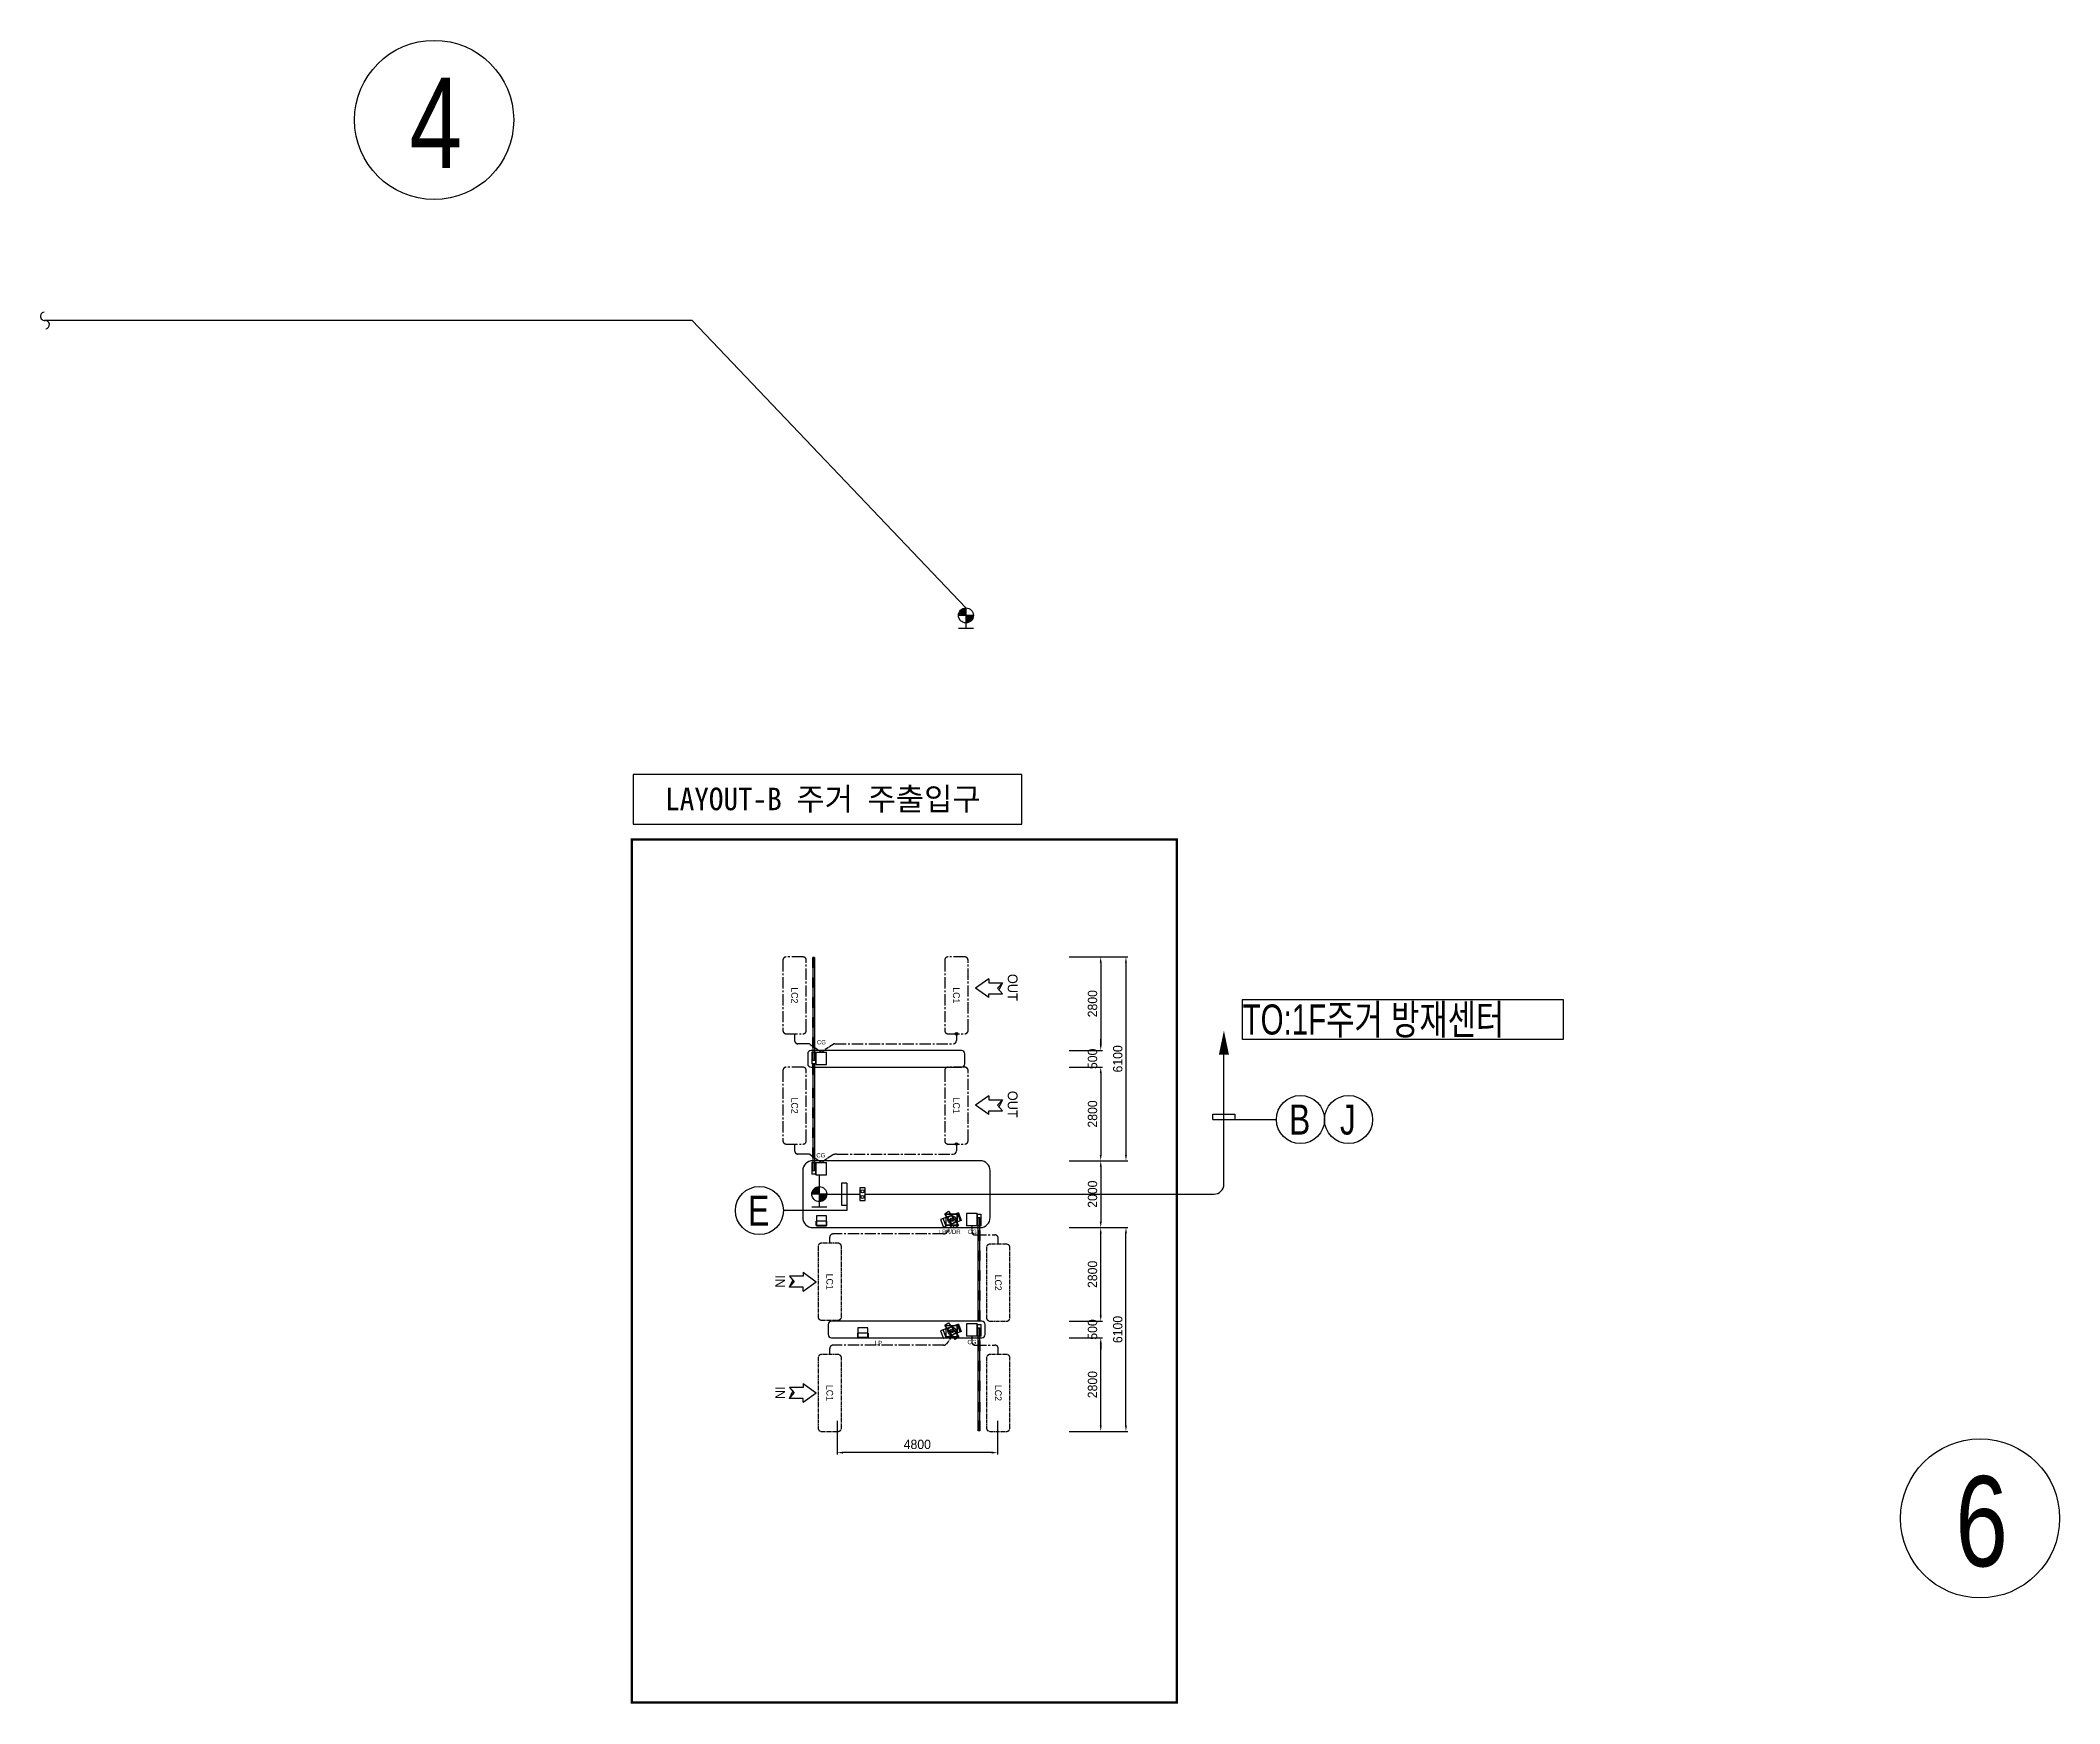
# Model space of a CAD drawing. Header units: millimetres. Extents: x 124153 to 415384, y 94157 to 223285.
# Drawn here: x 301274 to 361702, y 116320 to 166101 of the extents above; entities that cross this region are included whole.
import ezdxf
from ezdxf.enums import TextEntityAlignment as Align

# ---------------------------------------------------------------- set-up
doc = ezdxf.new("R2010")
doc.units = ezdxf.units.MM
doc.header["$LTSCALE"] = 150
doc.linetypes.add('CEN-1', pattern=[24, 20, -2, 0, -2])
doc.linetypes.add('CENTER2', pattern=[1.125, 0.75, -0.125, 0.125, -0.125])
for name, color, linetype in [('4', 4, 'Continuous'), ('e-text', 6, 'Continuous'), ('e-text-box', 7, 'Continuous'), ('e-wire', 4, 'Continuous'), ('e-wire1s', 4, 'CEN-1'), ('Parking-D', 1, 'Continuous'), ('Parking-L', 4, 'Continuous'), ('Parking-S', 3, 'Continuous'), ('Parking-T', 7, 'Continuous')]:
    doc.layers.add(name, color=color, linetype=linetype)
doc.styles.add('돋움', font='Dotum.TTF')
doc.styles.add('실명', font='', dxfattribs={"width": 0.8})
doc.styles.add('아마노', font='Dotum.TTF')
doc.styles.get('실명').set_extended_font_data('GulimChe')
doc.dimstyles.new('PARKING', dxfattribs={"dimscale": 1.5, "dimtxt": 80, "dimasz": 50, "dimexe": 15, "dimexo": 10, "dimgap": 30, "dimtad": 1, "dimdec": 0, "dimzin": 0, "dimdsep": 46, "dimtxsty": '돋움', "dimcen": 0.09, "dimclrd": 1, "dimclre": 1, "dimclrt": 3, "dimadec": 0, "dimazin": 0, "dimtfac": 1, "dimtdec": 0, "dimtix": 1, "dimtofl": 0, "dimtmove": 0, "dimatfit": 3, "dimfxl": 1, "dimtolj": 1, "dimtzin": 0, "dimarcsym": 0})

msp = doc.modelspace()

# ---------------------------------------------------------------- texts
at = {"layer": 'e-text', "color": 1, "style": '돋움', "width": 0.8}
for s, p in [('4', (313105, 163633.9, 4600.5)), ('6', (359367.8, 121780.3, 4600.5))]:
    msp.add_text(s, height=2700, dxfattribs=at).set_placement(p, align=Align.MIDDLE_CENTER)
at = {"layer": 'e-text', "style": '돋움'}
for s, width, p in [('TO:1F주거 방재센터', 0.75, (341166.2, 136796.4)), ('B', 0.8, (338960.7, 133801.3)), ('J', 0.8, (340400.2, 133801.3)), ('E', 0.8, (322770, 131077.9))]:
    msp.add_text(s, height=900, dxfattribs=dict(at, width=width)).set_placement(p, align=Align.MIDDLE_CENTER)
at = {"layer": 'Parking-S', "color": 0, "style": '실명'}
msp.add_text('LAYOUT-B 주거 주출입구 ', height=675, dxfattribs=at).set_placement((324910.6, 143397.2, 1533.5), align=Align.MIDDLE_CENTER)
at = {"layer": 'Parking-S', "color": 7, "style": '아마노'}
for s, p in [('LC2', (323844.9, 137518.2)), ('LC1', (328686.9, 137518.2)), ('LC2', (323844.9, 134218.2)), ('LC1', (328686.9, 134218.2)), ('LC1', (324896.3, 128948.5)), ('LC2', (329938.9, 128918.2)), ('LC1', (324896.9, 125618.2)), ('LC2', (329938.9, 125618.2))]:
    msp.add_text(s, height=200, rotation=270, dxfattribs=at).set_placement(p, align=Align.MIDDLE)
at = {"layer": 'Parking-T', "linetype": 'Continuous', "style": '아마노'}
for s, p in [('OUT', (330224.8, 138160.3, 7478.2)), ('OUT', (330224.8, 134660.3, 7478.2)), ('IN', (323264.9, 129148.2, 4985.5)), ('IN', (323264.6, 125814.3, 4985.5))]:
    msp.add_text(s, height=291.72, rotation=270, dxfattribs=at).set_placement(p)
for s, p in [('CG', (324512.7, 136050.7)), ('CG', (324494.6, 132666.9)), ('LPR/DR', (328156.4, 130378.3)), ('CG', (329030.5, 130376.7)), ('LP', (326245.4, 127048.7)), ('CG', (329018.2, 127075.7))]:
    msp.add_text(s, height=129.65, dxfattribs=at).set_placement(p)

# ---------------------------------------------------------------- blocks, each defined once
blk = doc.blocks.new('ar')
at = {"layer": '4', "color": 4}
blk.add_lwpolyline([(0, 0, 150, 0, 0), (360, 0, 0, 0, 0)], format="xyseb", dxfattribs=at)
blk = doc.blocks.new('*D14')
at = {"layer": 'DEFPOINTS', "color": 0, "transparency": 16777216}
for p in [(332025, 130568), (333006, 130568), (332025, 127768)]:
    blk.add_point(p, dxfattribs=at)
at = {"layer": 'Parking-D', "color": 1, "lineweight": -2, "transparency": 16777216}
for p, q in [((332060, 130568), (333059, 130568)), ((333006, 127943), (333006, 130393)), ((332060, 127768), (333059, 127768))]:
    blk.add_line(p, q, dxfattribs=at)
at = {"layer": 'Parking-D', "color": 1, "transparency": 16777216}
for points in [[(332977, 130393), (333035, 130393), (333006, 130568)], [(332977, 127943), (333035, 127943), (333006, 127768)]]:
    blk.add_solid(points, dxfattribs=at)
at = {"layer": 'Parking-D', "color": 3, "transparency": 16777216, "insert": (332761, 129168), "char_height": 280, "attachment_point": 5, "rotation": 90, "style": '돋움'}
blk.add_mtext('\\A1;2800', dxfattribs=at)
blk = doc.blocks.new('*D15')
at = {"layer": 'DEFPOINTS', "color": 0, "transparency": 16777216}
for p in [(332025, 130568), (333761, 130568), (332025, 124468)]:
    blk.add_point(p, dxfattribs=at)
at = {"layer": 'Parking-D', "color": 1, "lineweight": -2, "transparency": 16777216}
for p, q in [((332060, 130568), (333813, 130568)), ((333761, 124643), (333761, 130393)), ((332060, 124468), (333813, 124468))]:
    blk.add_line(p, q, dxfattribs=at)
at = {"layer": 'Parking-D', "color": 1, "transparency": 16777216}
for points in [[(333732, 130393), (333790, 130393), (333761, 130568)], [(333732, 124643), (333790, 124643), (333761, 124468)]]:
    blk.add_solid(points, dxfattribs=at)
at = {"layer": 'Parking-D', "color": 3, "transparency": 16777216, "insert": (333516, 127518), "char_height": 280, "attachment_point": 5, "rotation": 90, "style": '돋움'}
blk.add_mtext('\\A1;6100', dxfattribs=at)
blk = doc.blocks.new('*D16')
at = {"layer": 'DEFPOINTS', "color": 0, "transparency": 16777216}
for p in [(332025, 127268), (333006, 127268), (332025, 124468)]:
    blk.add_point(p, dxfattribs=at)
at = {"layer": 'Parking-D', "color": 1, "lineweight": -2, "transparency": 16777216}
for p, q in [((332060, 127268), (333059, 127268)), ((333006, 124643), (333006, 127093)), ((332060, 124468), (333059, 124468))]:
    blk.add_line(p, q, dxfattribs=at)
at = {"layer": 'Parking-D', "color": 1, "transparency": 16777216}
for points in [[(332977, 127093), (333035, 127093), (333006, 127268)], [(332977, 124643), (333035, 124643), (333006, 124468)]]:
    blk.add_solid(points, dxfattribs=at)
at = {"layer": 'Parking-D', "color": 3, "transparency": 16777216, "insert": (332761, 125868), "char_height": 280, "attachment_point": 5, "rotation": 90, "style": '돋움'}
blk.add_mtext('\\A1;2800', dxfattribs=at)
blk = doc.blocks.new('*D17')
at = {"layer": 'DEFPOINTS', "color": 0, "transparency": 16777216}
for p in [(332025, 127768), (333006, 127768), (332025, 127268)]:
    blk.add_point(p, dxfattribs=at)
at = {"layer": 'Parking-D', "color": 1, "lineweight": -2, "transparency": 16777216}
for p, q in [((333006, 127943), (333006, 128118)), ((332060, 127768), (333059, 127768)), ((332060, 127268), (333059, 127268)), ((333006, 127093), (333006, 126918))]:
    blk.add_line(p, q, dxfattribs=at)
at = {"layer": 'Parking-D', "color": 1, "transparency": 16777216}
for points in [[(332977, 127943), (333035, 127943), (333006, 127768)], [(332977, 127093), (333035, 127093), (333006, 127268)]]:
    blk.add_solid(points, dxfattribs=at)
at = {"layer": 'Parking-D', "color": 3, "transparency": 16777216, "insert": (332761, 127518), "char_height": 280, "attachment_point": 5, "rotation": 90, "style": '돋움'}
blk.add_mtext('\\A1;500', dxfattribs=at)
blk = doc.blocks.new('*D18')
at = {"layer": 'DEFPOINTS', "color": 0, "transparency": 16777216}
for p in [(332025, 135368), (332025, 132568), (333006, 132568)]:
    blk.add_point(p, dxfattribs=at)
at = {"layer": 'Parking-D', "color": 1, "lineweight": -2, "transparency": 16777216}
for p, q in [((332060, 135368), (333059, 135368)), ((333006, 135193), (333006, 132743)), ((332060, 132568), (333059, 132568))]:
    blk.add_line(p, q, dxfattribs=at)
at = {"layer": 'Parking-D', "color": 1, "transparency": 16777216}
for points in [[(332977, 135193), (333035, 135193), (333006, 135368)], [(332977, 132743), (333035, 132743), (333006, 132568)]]:
    blk.add_solid(points, dxfattribs=at)
at = {"layer": 'Parking-D', "color": 3, "transparency": 16777216, "insert": (332761, 133968), "char_height": 280, "attachment_point": 5, "rotation": 90, "style": '돋움'}
blk.add_mtext('\\A1;2800', dxfattribs=at)
blk = doc.blocks.new('*D19')
at = {"layer": 'DEFPOINTS', "color": 0, "transparency": 16777216}
for p in [(332025, 138668), (332025, 132568), (333761, 132568)]:
    blk.add_point(p, dxfattribs=at)
at = {"layer": 'Parking-D', "color": 1, "lineweight": -2, "transparency": 16777216}
for p, q in [((332060, 138668), (333813, 138668)), ((333761, 138493), (333761, 132743)), ((332060, 132568), (333813, 132568))]:
    blk.add_line(p, q, dxfattribs=at)
at = {"layer": 'Parking-D', "color": 1, "transparency": 16777216}
for points in [[(333732, 138493), (333790, 138493), (333761, 138668)], [(333732, 132743), (333790, 132743), (333761, 132568)]]:
    blk.add_solid(points, dxfattribs=at)
at = {"layer": 'Parking-D', "color": 3, "transparency": 16777216, "insert": (333516, 135618), "char_height": 280, "attachment_point": 5, "rotation": 90, "style": '돋움'}
blk.add_mtext('\\A1;6100', dxfattribs=at)
blk = doc.blocks.new('*D20')
at = {"layer": 'DEFPOINTS', "color": 0, "transparency": 16777216}
for p in [(332025, 138668), (332025, 135868), (333006, 135868)]:
    blk.add_point(p, dxfattribs=at)
at = {"layer": 'Parking-D', "color": 1, "lineweight": -2, "transparency": 16777216}
for p, q in [((332060, 138668), (333059, 138668)), ((333006, 138493), (333006, 136043)), ((332060, 135868), (333059, 135868))]:
    blk.add_line(p, q, dxfattribs=at)
at = {"layer": 'Parking-D', "color": 1, "transparency": 16777216}
for points in [[(332977, 138493), (333035, 138493), (333006, 138668)], [(332977, 136043), (333035, 136043), (333006, 135868)]]:
    blk.add_solid(points, dxfattribs=at)
at = {"layer": 'Parking-D', "color": 3, "transparency": 16777216, "insert": (332761, 137268), "char_height": 280, "attachment_point": 5, "rotation": 90, "style": '돋움'}
blk.add_mtext('\\A1;2800', dxfattribs=at)
blk = doc.blocks.new('*D21')
at = {"layer": 'DEFPOINTS', "color": 0, "transparency": 16777216}
for p in [(332025, 135868), (332025, 135368), (333006, 135368)]:
    blk.add_point(p, dxfattribs=at)
at = {"layer": 'Parking-D', "color": 1, "lineweight": -2, "transparency": 16777216}
for p, q in [((333006, 136043), (333006, 136218)), ((332060, 135868), (333059, 135868)), ((332060, 135368), (333059, 135368)), ((333006, 135193), (333006, 135018))]:
    blk.add_line(p, q, dxfattribs=at)
at = {"layer": 'Parking-D', "color": 1, "transparency": 16777216}
for points in [[(332977, 136043), (333035, 136043), (333006, 135868)], [(332977, 135193), (333035, 135193), (333006, 135368)]]:
    blk.add_solid(points, dxfattribs=at)
at = {"layer": 'Parking-D', "color": 3, "transparency": 16777216, "insert": (332761, 135618), "char_height": 280, "attachment_point": 5, "rotation": 90, "style": '돋움'}
blk.add_mtext('\\A1;500', dxfattribs=at)
blk = doc.blocks.new('*D22')
at = {"layer": 'DEFPOINTS', "color": 0, "transparency": 16777216}
for p in [(332025, 132568), (332025, 130568), (333006, 130568)]:
    blk.add_point(p, dxfattribs=at)
at = {"layer": 'Parking-D', "color": 1, "lineweight": -2, "transparency": 16777216}
for p, q in [((332060, 132568), (333059, 132568)), ((333006, 132393), (333006, 130743)), ((332060, 130568), (333059, 130568))]:
    blk.add_line(p, q, dxfattribs=at)
at = {"layer": 'Parking-D', "color": 1, "transparency": 16777216}
for points in [[(332977, 132393), (333035, 132393), (333006, 132568)], [(332977, 130743), (333035, 130743), (333006, 130568)]]:
    blk.add_solid(points, dxfattribs=at)
at = {"layer": 'Parking-D', "color": 3, "transparency": 16777216, "insert": (332761, 131568), "char_height": 280, "attachment_point": 5, "rotation": 90, "style": '돋움'}
blk.add_mtext('\\A1;2000', dxfattribs=at)
blk = doc.blocks.new('*D23')
at = {"layer": 'DEFPOINTS', "color": 0, "transparency": 16777216}
for p in [(325117, 124814), (329917, 124814), (325117, 123832)]:
    blk.add_point(p, dxfattribs=at)
at = {"layer": 'Parking-D', "color": 1, "lineweight": -2, "transparency": 16777216}
for p, q in [((325117, 124779), (325117, 123780)), ((329917, 124779), (329917, 123780)), ((329742, 123832), (325292, 123832))]:
    blk.add_line(p, q, dxfattribs=at)
at = {"layer": 'Parking-D', "color": 1, "transparency": 16777216}
for points in [[(325292, 123862), (325292, 123803), (325117, 123832)], [(329742, 123862), (329742, 123803), (329917, 123832)]]:
    blk.add_solid(points, dxfattribs=at)
at = {"layer": 'Parking-D', "color": 3, "transparency": 16777216, "insert": (327517, 124078), "char_height": 280, "attachment_point": 5, "style": '돋움'}
blk.add_mtext('\\A1;4800', dxfattribs=at)

# ---------------------------------------------------------------- dimensions: what is measured, and where the dimension line sits
at = {"layer": 'Parking-D'}
for base, p1, p2, angle, picture, middle in [((333760.7, 132568.2), (332024.7, 138668.2), (332024.7, 132568.2), 90, '*D19', (333515.5, 135618.2)), ((333006.1, 135868.2), (332024.7, 138668.2), (332024.7, 135868.2), 90, '*D20', (332760.9, 137268.2)), ((333006.1, 135368.2), (332024.7, 135868.2), (332024.7, 135368.2), 90, '*D21', (332760.9, 135618.2)), ((333006.1, 132568.2), (332024.7, 135368.2), (332024.7, 132568.2), 90, '*D18', (332760.9, 133968.2)), ((333006.1, 130568.2), (332024.7, 132568.2), (332024.7, 130568.2), 90, '*D22', (332760.9, 131568.2)), ((333006.1, 130568.2), (332024.7, 127768.2), (332024.7, 130568.2), 270, '*D14', (332760.9, 129168.2)), ((333760.7, 130568.2), (332024.7, 124468.2), (332024.7, 130568.2), 270, '*D15', (333515.5, 127518.2)), ((333006.1, 127768.2), (332024.7, 127268.2), (332024.7, 127768.2), 270, '*D17', (332760.9, 127518.2)), ((333006.1, 127268.2), (332024.7, 124468.2), (332024.7, 127268.2), 270, '*D16', (332760.9, 125868.2))]:
    dim = msp.add_linear_dim(base=base, p1=p1, p2=p2, angle=angle, dimstyle='PARKING', override={"dimscale": 3.5, "dimtmove": 1}, dxfattribs=at)
    dim.commit()
    dim.dimension.update_dxf_attribs({"geometry": picture, "text_midpoint": middle})
dim = msp.add_linear_dim(base=(325116.9, 123832.5), p1=(329916.9, 124813.9), p2=(325116.9, 124813.9), dimstyle='PARKING', override={"dimscale": 3.5, "dimtmove": 1}, dxfattribs=at)
dim.commit()
dim.dimension.update_dxf_attribs({"geometry": '*D23', "text_midpoint": (327516.9, 124077.7)})

# ---------------------------------------------------------------- hatches: boundary and pattern name
at = {"layer": 'Parking-S'}
h = msp.add_hatch(color=3, dxfattribs=at)
h.paths.add_polyline_path([(329194.9, 148889.7), (328970.9, 148889.7), (328970.9, 148665.7, 0.4142136)])
h.paths.add_polyline_path([(328970.9, 149113.6, 0.4142136), (328747, 148889.7), (328970.9, 148889.7)])
h = msp.add_hatch(color=3, dxfattribs=at)
h.paths.add_polyline_path([(324807.4, 131569), (324583.5, 131569), (324583.5, 131345.1, 0.4142136)])
h.paths.add_polyline_path([(324583.5, 131792.9, 0.4142136), (324359.5, 131569), (324583.5, 131569)])

# ---------------------------------------------------------------- linework, layer by layer
for p, q in [((328686.9, 136368.2), (328686.9, 136168.2)), ((328686.9, 133068.2), (328686.9, 132868.2))]:
    msp.add_line(p, q)
at = {"color": 1}
for centre in [(313056.9, 163718.8), (359319.7, 121865.2)]:
    msp.add_circle(centre, 2382, dxfattribs=at)
for centre in [(328686.9, 136368.2), (328686.9, 133068.2)]:
    msp.add_circle(centre, 38.2)
for centre in [(328586.9, 136168.2), (328586.9, 132868.2)]:
    msp.add_arc(centre, 100, 270, 0)
at = {"layer": 'e-text-box'}
for p, q in [((336363, 133801.3), (336363, 133967.2)), ((336363, 133967.2), (337021.4, 133967.2)), ((336363, 133801.3), (338263, 133801.3)), ((337021.4, 133967.2), (337021.4, 133801.3)), ((325411.8, 131898.2), (325245.8, 131898.2)), ((325245.8, 131898.2), (325245.8, 131239.8)), ((325411.8, 131898.2), (325411.8, 131077.9)), ((325245.8, 131239.8), (325411.8, 131239.8)), ((325411.8, 131077.9), (323511.8, 131077.9))]:
    msp.add_line(p, q, dxfattribs=at)
msp.add_lwpolyline([(337245.9, 137397.9), (346840.9, 137397.9), (346840.9, 136194.9), (337245.9, 136194.9)], close=True, dxfattribs=at)
for centre in [(338982.8, 133801.3), (340422.2, 133801.3), (322792.1, 131077.9)]:
    msp.add_circle(centre, 719.7, dxfattribs=at)
at = {"layer": 'e-wire'}
for p, q in [((320776.5, 157716.5), (301400, 157716.8)), ((336692.2, 131869), (336692.2, 135745.7)), ((324807.4, 131569), (325796.4, 131569))]:
    msp.add_line(p, q, dxfattribs=at)
at = {"layer": 'e-wire', "ltscale": 0.5}
msp.add_line((325955.8, 131569), (336392.2, 131569), dxfattribs=at)
at = {"layer": 'e-wire'}
msp.add_lwpolyline([(324583.5, 132148.2), (324583.5, 131792.9)], dxfattribs=at)
for centre, start, end in [((301400, 157843.2), 97.336179, 277.336179), ((301416.1, 157591.5), 277.336179, 97.336179)]:
    msp.add_arc(centre, 126.4, start, end, dxfattribs=at)
at = {"layer": 'e-wire', "ltscale": 0.5}
msp.add_arc((336392.2, 131869), 300, 270, 0, dxfattribs=at)
at = {"layer": 'Parking-L', "color": 6, "elevation": 1533.5}
msp.add_lwpolyline([(319009.6, 142644.9), (330646, 142644.9), (330646, 144129.6), (319009.6, 144129.6)], close=True, dxfattribs=at)
at = {"layer": 'Parking-L', "color": 6, "const_width": 70.3}
msp.add_lwpolyline([(335281.3, 142185.3), (335281.3, 116355.2), (318972.2, 116355.2), (318972.2, 142185.3)], close=True, dxfattribs=at)
at = {"layer": 'Parking-S', "color": 4}
msp.add_line((320776.5, 157716.5), (328970.9, 149113.6), dxfattribs=at)
at = {"layer": 'Parking-S', "color": 3}
for p, q in [((329194.9, 148889.7), (328747, 148889.7)), ((328970.9, 149113.6), (328970.9, 148498.5)), ((329194.9, 148498.5), (328747, 148498.5)), ((324583.5, 131792.9), (324583.5, 131177.8)), ((324807.4, 131569), (324359.5, 131569)), ((324807.4, 131177.8), (324359.5, 131177.8))]:
    msp.add_line(p, q, dxfattribs=at)
at = {"layer": 'Parking-S', "color": 1, "linetype": 'Continuous'}
for p, q in [((324394.9, 138348.6), (324394.9, 138647.5)), ((324444.7, 138647.5), (324444.7, 138348.6)), ((324444.7, 138348.6), (324394.9, 138348.6)), ((324394.9, 137750.9), (324394.9, 138049.7)), ((324444.7, 138049.7), (324444.7, 137750.9)), ((324394.9, 137153.1), (324394.9, 137452)), ((324394.9, 137452), (324444.7, 137452)), ((324444.7, 137452), (324444.7, 137153.1)), ((324444.7, 137153.1), (324394.9, 137153.1)), ((324394.9, 136555.4), (324394.9, 136854.3)), ((324394.9, 136854.3), (324444.7, 136854.3)), ((324444.7, 136854.3), (324444.7, 136555.4)), ((324394.9, 136256.5), (324444.7, 136256.5)), ((324394.9, 135957.6), (324394.9, 136256.5)), ((324444.7, 136256.5), (324444.7, 135957.6)), ((324444.7, 135957.6), (324394.9, 135957.6)), ((324394.9, 135148.6), (324394.9, 135447.5)), ((324444.7, 135447.5), (324444.7, 135148.6)), ((324444.7, 135148.6), (324394.9, 135148.6)), ((324394.9, 134450.9), (324394.9, 134749.7)), ((324394.9, 134152), (324444.7, 134152)), ((324394.9, 133853.1), (324394.9, 134152)), ((324444.7, 134749.7), (324444.7, 134450.9)), ((324444.7, 134152), (324444.7, 133853.1)), ((324444.7, 133853.1), (324394.9, 133853.1)), ((324394.9, 133554.3), (324444.7, 133554.3)), ((324394.9, 133255.4), (324394.9, 133554.3)), ((324444.7, 133554.3), (324444.7, 133255.4)), ((324394.9, 132657.6), (324394.9, 132956.5)), ((324394.9, 132956.5), (324444.7, 132956.5)), ((324444.7, 132956.5), (324444.7, 132657.6)), ((324444.7, 132657.6), (324394.9, 132657.6)), ((329339.1, 130478.7), (329388.9, 130478.7)), ((329339.1, 130179.8), (329339.1, 130478.7)), ((329388.9, 130179.8), (329339.1, 130179.8)), ((329388.9, 130478.7), (329388.9, 130179.8)), ((329339.1, 129582.1), (329339.1, 129880.9)), ((329388.9, 129582.1), (329339.1, 129582.1)), ((329388.9, 129880.9), (329388.9, 129582.1)), ((329339.1, 128984.3), (329339.1, 129283.2)), ((329339.1, 129283.2), (329388.9, 129283.2)), ((329388.9, 128984.3), (329339.1, 128984.3)), ((329388.9, 129283.2), (329388.9, 128984.3)), ((329339.1, 128386.6), (329339.1, 128685.5)), ((329388.9, 128685.5), (329388.9, 128386.6)), ((329339.1, 127788.8), (329339.1, 128087.7)), ((329339.1, 128087.7), (329388.9, 128087.7)), ((329388.9, 128087.7), (329388.9, 127788.8)), ((329339.1, 127178.7), (329388.9, 127178.7)), ((329339.1, 126879.8), (329339.1, 127178.7)), ((329388.9, 127178.7), (329388.9, 126879.8)), ((329388.9, 126879.8), (329339.1, 126879.8)), ((329339.1, 126282.1), (329339.1, 126580.9)), ((329388.9, 126580.9), (329388.9, 126282.1)), ((329388.9, 126282.1), (329339.1, 126282.1)), ((329339.1, 125684.3), (329339.1, 125983.2)), ((329339.1, 125983.2), (329388.9, 125983.2)), ((329388.9, 125983.2), (329388.9, 125684.3)), ((329388.9, 125684.3), (329339.1, 125684.3)), ((329339.1, 125047.8), (329339.1, 125346.7)), ((329388.9, 125346.7), (329388.9, 125047.8)), ((329339.1, 124488.8), (329339.1, 124787.7)), ((329339.1, 124787.7), (329388.9, 124787.7)), ((329388.9, 124787.7), (329388.9, 124488.8))]:
    msp.add_line(p, q, dxfattribs=at)
at = {"layer": 'Parking-S', "color": 2, "linetype": 'Continuous'}
for p, q in [((324444.7, 138647.5), (324394.9, 138647.5)), ((324394.9, 138647.5), (324444.7, 138647.5)), ((324394.9, 138647.5), (324444.7, 138647.5)), ((324394.9, 138647.5), (324394.9, 135567.6)), ((324444.7, 138647.5), (324444.7, 135567.6)), ((324356.9, 135818.2), (324356.9, 135466.8)), ((324356.9, 135818.2), (324476.9, 135818.2)), ((324476.9, 135466.8), (324356.9, 135466.8)), ((324444.7, 135567.6), (324394.9, 135567.6)), ((324394.9, 135447.5), (324444.7, 135447.5)), ((324394.9, 135447.5), (324444.7, 135447.5)), ((324444.7, 135447.5), (324394.9, 135447.5)), ((324476.9, 135448.2), (324476.9, 135818.2)), ((324476.9, 135818.2), (324476.9, 135466.8)), ((324476.9, 135818.2), (324796.9, 135818.2)), ((324476.9, 135448.2), (324796.9, 135448.2)), ((324796.9, 135448.2), (324796.9, 135818.2)), ((324394.9, 135347.5), (324394.9, 132267.6)), ((324444.7, 135347.5), (324444.7, 132267.6)), ((324356.9, 132518.2), (324476.9, 132518.2)), ((324356.9, 132518.2), (324356.9, 132166.8)), ((324476.9, 132518.2), (324796.9, 132518.2)), ((324476.9, 132518.2), (324476.9, 132166.8)), ((324476.9, 132148.2), (324476.9, 132518.2)), ((324796.9, 132148.2), (324796.9, 132518.2)), ((324476.9, 132166.8), (324356.9, 132166.8)), ((324444.7, 132267.6), (324394.9, 132267.6)), ((324476.9, 132148.2), (324796.9, 132148.2)), ((328986.9, 130988.2), (328986.9, 130618.2)), ((329306.9, 130988.2), (328986.9, 130988.2)), ((329306.9, 130618.2), (328986.9, 130618.2)), ((329306.9, 130988.2), (329306.9, 130618.2)), ((329306.9, 130618.2), (329306.9, 130969.5)), ((329306.9, 130969.5), (329426.9, 130969.5)), ((329426.9, 130618.2), (329306.9, 130618.2)), ((329339.1, 130868.7), (329388.9, 130868.7)), ((329339.1, 127788.8), (329339.1, 130868.7)), ((329388.9, 127788.8), (329388.9, 130868.7)), ((329426.9, 130618.2), (329426.9, 130969.5)), ((328986.9, 127688.2), (328986.9, 127318.2)), ((329306.9, 127688.2), (328986.9, 127688.2)), ((329306.9, 127688.2), (329306.9, 127318.2)), ((329306.9, 127318.2), (329306.9, 127669.5)), ((329306.9, 127669.5), (329426.9, 127669.5)), ((329339.1, 127788.8), (329388.9, 127788.8)), ((329388.9, 127788.8), (329339.1, 127788.8)), ((329388.9, 127788.8), (329339.1, 127788.8)), ((329339.1, 127568.7), (329388.9, 127568.7)), ((329339.1, 124488.8), (329339.1, 127568.7)), ((329388.9, 124488.8), (329388.9, 127568.7)), ((329426.9, 127318.2), (329426.9, 127669.5)), ((329306.9, 127318.2), (328986.9, 127318.2)), ((329426.9, 127318.2), (329306.9, 127318.2)), ((329388.9, 124488.8), (329339.1, 124488.8))]:
    msp.add_line(p, q, dxfattribs=at)
at = {"layer": 'Parking-S', "color": 6}
for p, q in [((329653.8, 138011.3), (329261.9, 137730.7)), ((329653.8, 138011.3), (329653.8, 137896.3)), ((329653.8, 137896.3), (330061.8, 137896.3)), ((330061.8, 137896.3), (329917.9, 137730.7)), ((330061.8, 137896.3), (329960.7, 137681.6)), ((329653.8, 137450.1), (329261.9, 137730.7)), ((329653.8, 137450.1), (329653.8, 137565.2)), ((329653.8, 137565.2), (330061.8, 137565.2)), ((330061.8, 137565.2), (329917.9, 137730.7)), ((329653.8, 134511.3), (329261.9, 134230.7)), ((329653.8, 133950.1), (329261.9, 134230.7)), ((329653.8, 134511.3), (329653.8, 134396.3)), ((329653.8, 134396.3), (330061.8, 134396.3)), ((330061.8, 134396.3), (329917.9, 134230.7)), ((330061.8, 134065.2), (329917.9, 134230.7)), ((330061.8, 134396.3), (329960.7, 134181.6)), ((329653.8, 133950.1), (329653.8, 134065.2)), ((329653.8, 134065.2), (330061.8, 134065.2)), ((324099, 129114.1), (323691, 129114.1)), ((323691, 129114.1), (323834.9, 128948.5)), ((323691, 128783), (323792.1, 128997.7)), ((323691, 128783), (323834.9, 128948.5)), ((324099, 128783), (323691, 128783)), ((324099, 129229.1), (324490.8, 128948.5)), ((324099, 129229.1), (324099, 129114.1)), ((324099, 128667.9), (324490.8, 128948.5)), ((324099, 128667.9), (324099, 128783)), ((324099.6, 125783.7), (323691.7, 125783.7)), ((323691.7, 125783.7), (323835.5, 125618.2)), ((324099.6, 125898.8), (324491.5, 125618.2)), ((324099.6, 125898.8), (324099.6, 125783.7)), ((323691.7, 125452.7), (323792.8, 125667.3)), ((323691.7, 125452.7), (323835.5, 125618.2)), ((324099.6, 125452.7), (323691.7, 125452.7)), ((324099.6, 125337.6), (324491.5, 125618.2)), ((324099.6, 125337.6), (324099.6, 125452.7))]:
    msp.add_line(p, q, dxfattribs=at)
at = {"layer": 'Parking-S', "color": 0, "linetype": 'CENTER2', "ltscale": 3}
for p, q in [((323844.9, 136368.2), (323844.9, 136168.2)), ((324252.6, 136068.2), (323944.9, 136068.2)), ((325051.3, 136068.2), (328586.9, 136068.2)), ((323844.9, 133068.2), (323844.9, 132868.2)), ((324252.6, 132768.2), (323944.9, 132768.2)), ((325112.7, 132768.2), (328586.9, 132768.2)), ((324896.3, 130098.5), (324896.3, 130278.3)), ((328305, 130378.3), (324996.3, 130378.3)), ((329246.9, 130347.9), (329838.9, 130347.9)), ((329938.9, 130068.2), (329938.9, 130247.9)), ((324896.9, 126768.2), (324896.9, 126947.9)), ((328305.6, 127047.9), (324996.9, 127047.9)), ((329246.9, 127047.9), (329838.9, 127047.9)), ((329938.9, 126768.2), (329938.9, 126947.9))]:
    msp.add_line(p, q, dxfattribs=at)
at = {"layer": 'Parking-S', "color": 0, "linetype": 'CENTER2'}
for p, q in [((324308.7, 136050.9), (324651.9, 135818.2)), ((324995.1, 136050.9), (324651.9, 135818.2)), ((324308.7, 132750.9), (324651.9, 132518.2)), ((324944.3, 132716.4), (324651.9, 132518.2)), ((328546.6, 130638.5), (328385.6, 130419.1)), ((329146.9, 130618.2), (329146.9, 130447.9)), ((328546.9, 127308.2), (328385.9, 127088.7)), ((329146.9, 127318.2), (329146.9, 127147.9))]:
    msp.add_line(p, q, dxfattribs=at)
at = {"layer": 'Parking-S', "color": 2}
for p, q in [((329396.9, 132568.2), (324386.9, 132568.2)), ((324086.9, 132268.2), (324086.9, 130868.2)), ((329696.9, 130868.2), (329696.9, 132268.2)), ((324386.9, 130568.2), (329396.9, 130568.2)), ((324491.9, 130630.2), (324491.9, 130755.2)), ((324801.9, 130755.2), (324491.9, 130755.2)), ((324801.9, 130630.2), (324491.9, 130630.2)), ((324496.9, 130918.2), (324496.9, 130618.2)), ((324796.9, 130918.2), (324496.9, 130918.2)), ((324496.9, 130618.2), (324796.9, 130618.2)), ((324796.9, 130618.2), (324796.9, 130918.2)), ((324801.9, 130755.2), (324801.9, 130630.2)), ((328747.2, 131007.8), (328214.5, 130805)), ((328214.5, 130805), (328299.9, 130580.7)), ((328379.3, 130611), (328293.9, 130835.3)), ((328832.6, 130783.5), (328299.9, 130580.7)), ((328336.1, 130981.2), (328445.8, 131059.2)), ((328640, 130554.1), (328336.1, 130981.2)), ((328382.3, 130639.2), (328382.3, 130967.8)), ((328710.9, 130967.8), (328382.3, 130967.8)), ((328710.9, 130639.2), (328382.3, 130639.2)), ((328382.9, 130638.5), (328382.9, 130967.1)), ((328382.9, 130967.1), (328711.5, 130967.1)), ((328382.9, 130638.5), (328711.5, 130638.5)), ((328445.8, 131059.2), (328749.7, 130632.2)), ((328749.7, 130632.2), (328640, 130554.1)), ((328710.9, 130967.8), (328710.9, 130639.2)), ((328711.5, 130638.5), (328711.5, 130967.1)), ((328714.5, 130995.4), (328799.9, 130771.1)), ((328747.2, 131007.8), (328832.6, 130783.5)), ((325736.9, 127568.2), (325736.9, 127268.2)), ((326036.9, 127568.2), (325736.9, 127568.2)), ((326036.9, 127268.2), (326036.9, 127568.2)), ((328746.9, 127677.4), (328214.2, 127474.6)), ((328379, 127280.6), (328293.6, 127504.9)), ((328343.8, 127643.8), (328453.6, 127721.9)), ((328647.7, 127216.7), (328343.8, 127643.8)), ((328382.6, 127308.2), (328382.6, 127636.8)), ((328382.6, 127636.8), (328711.2, 127636.8)), ((328382.6, 127308.2), (328382.6, 127636.8)), ((328382.6, 127636.8), (328711.2, 127636.8)), ((328453.6, 127721.9), (328757.4, 127294.8)), ((328711.2, 127308.2), (328711.2, 127636.8)), ((328711.2, 127636.8), (328711.2, 127308.2)), ((328714.2, 127665), (328799.6, 127440.7)), ((328746.9, 127677.4), (328832.3, 127453.1)), ((325731.9, 127280.2), (325731.9, 127405.2)), ((326041.9, 127405.2), (325731.9, 127405.2)), ((326041.9, 127280.2), (325731.9, 127280.2)), ((325736.9, 127268.2), (326036.9, 127268.2)), ((326041.9, 127405.2), (326041.9, 127280.2)), ((328214.2, 127474.6), (328299.6, 127250.3)), ((328832.3, 127453.1), (328299.6, 127250.3)), ((328382.6, 127308.2), (328711.2, 127308.2)), ((328382.6, 127308.2), (328711.2, 127308.2)), ((328757.4, 127294.8), (328647.7, 127216.7))]:
    msp.add_line(p, q, dxfattribs=at)
at = {"layer": 'Parking-S', "color": 0, "linetype": 'CENTER2', "ltscale": 3}
for points in [[(323594.9, 136368.2), (324094.9, 136368.2, 0.4142136), (324194.9, 136468.2), (324194.9, 138568.2, 0.4142136), (324094.9, 138668.2), (323594.9, 138668.2, 0.4142136), (323494.9, 138568.2), (323494.9, 136468.2, 0.4142136)], [(328436.9, 136368.2), (328936.9, 136368.2, 0.4142136), (329036.9, 136468.2), (329036.9, 138568.2, 0.4142136), (328936.9, 138668.2), (328436.9, 138668.2, 0.4142136), (328336.9, 138568.2), (328336.9, 136468.2, 0.4142136)], [(323594.9, 133068.2), (324094.9, 133068.2, 0.4142136), (324194.9, 133168.2), (324194.9, 135268.2, 0.4142136), (324094.9, 135368.2), (323594.9, 135368.2, 0.4142136), (323494.9, 135268.2), (323494.9, 133168.2, 0.4142136)], [(328436.9, 133068.2), (328936.9, 133068.2, 0.4142136), (329036.9, 133168.2), (329036.9, 135268.2, 0.4142136), (328936.9, 135368.2), (328436.9, 135368.2, 0.4142136), (328336.9, 135268.2), (328336.9, 133168.2, 0.4142136)]]:
    msp.add_lwpolyline(points, format="xyb", close=True, dxfattribs=at)
at = {"layer": 'Parking-S', "color": 2}
for points in [[(324336.9, 135868.2, 0.4142136), (324236.9, 135768.2), (324236.9, 135468.2, 0.4142136), (324336.9, 135368.2), (328836.9, 135368.2, 0.4142136), (328936.9, 135468.2), (328936.9, 135768.2, 0.4142136), (328836.9, 135868.2)], [(324946.9, 127768.2, 0.4142136), (324846.9, 127668.2), (324846.9, 127368.2, 0.4142136), (324946.9, 127268.2), (329446.9, 127268.2, 0.4142136), (329546.9, 127368.2), (329546.9, 127668.2, 0.4142136), (329446.9, 127768.2)]]:
    msp.add_lwpolyline(points, format="xyb", close=True, dxfattribs=at)
at = {"layer": 'Parking-S', "color": 3}
msp.add_lwpolyline([(325796.4, 131758.3), (325796.4, 131379.7), (325955.8, 131379.7), (325955.8, 131758.3)], close=True, dxfattribs=at)
at = {"layer": 'Parking-S', "color": 0, "linetype": 'CENTER2'}
for points in [[(325146.3, 130098.5), (324646.3, 130098.5, 0.4142136), (324546.3, 129998.5), (324546.3, 127898.5, 0.4142136), (324646.3, 127798.5), (325146.3, 127798.5, 0.4142136), (325246.3, 127898.5), (325246.3, 129998.5, 0.4142136)], [(330188.9, 130068.2), (329688.9, 130068.2, 0.4142136), (329588.9, 129968.2), (329588.9, 127868.2, 0.4142136), (329688.9, 127768.2), (330188.9, 127768.2, 0.4142136), (330288.9, 127868.2), (330288.9, 129968.2, 0.4142136)], [(325146.9, 126768.2), (324646.9, 126768.2, 0.4142136), (324546.9, 126668.2), (324546.9, 124568.2, 0.4142136), (324646.9, 124468.2), (325146.9, 124468.2, 0.4142136), (325246.9, 124568.2), (325246.9, 126668.2, 0.4142136)], [(330188.9, 126768.2), (329688.9, 126768.2, 0.4142136), (329588.9, 126668.2), (329588.9, 124568.2, 0.4142136), (329688.9, 124468.2), (330188.9, 124468.2, 0.4142136), (330288.9, 124568.2), (330288.9, 126668.2, 0.4142136)]]:
    msp.add_lwpolyline(points, format="xyb", close=True, dxfattribs=at)
at = {"layer": 'Parking-S', "color": 3}
for centre, radius in [((328970.9, 148889.7), 223.9), ((324583.5, 131569), 223.9), ((325876.2, 131652.8), 47.7), ((325876.2, 131485.2), 47.7)]:
    msp.add_circle(centre, radius, dxfattribs=at)
at = {"layer": 'Parking-S'}
for centre, radius in [((328546.9, 130803.2), 120), ((328546.9, 130803.2), 54.4), ((328546.9, 130803.2), 30), ((328546.6, 127472.8), 120), ((328546.6, 127472.8), 54.4), ((328546.6, 127472.8), 30)]:
    msp.add_circle(centre, radius, dxfattribs=at)
at = {"layer": 'Parking-S', "color": 0, "linetype": 'CENTER2', "ltscale": 3}
for centre, radius, start, end in [((323944.9, 136168.2), 100, 180, 270), ((323944.9, 132868.2), 100, 180, 270), ((325112.7, 132468.2), 300, 90, 124.14454), ((324996.3, 130278.3), 100, 90, 180), ((328305, 130478.3), 100, 270, 323.723565), ((329246.9, 130447.9), 100, 180, 270), ((329838.9, 130247.9), 100, 0, 90), ((324996.9, 126947.9), 100, 90, 180), ((328305.3, 127147.9), 100, 270, 323.723565), ((329246.9, 127147.9), 100, 180, 270), ((329838.9, 126947.9), 100, 0, 90)]:
    msp.add_arc(centre, radius, start, end, dxfattribs=at)
at = {"layer": 'Parking-S', "color": 0, "linetype": 'CENTER2'}
for centre, start, end in [((324252.6, 135968.2), 55.855459, 90), ((325051.3, 135968.2), 90, 124.144541), ((324252.6, 132668.2), 55.855459, 90)]:
    msp.add_arc(centre, 100, start, end, dxfattribs=at)
at = {"layer": 'Parking-S', "color": 2}
for centre, start, end in [((324386.9, 132268.2), 90, 180), ((329396.9, 132268.2), 360, 90), ((324386.9, 130868.2), 180, 270), ((329396.9, 130868.2), 270, 360)]:
    msp.add_arc(centre, 300, start, end, dxfattribs=at)
at = {"layer": 'Parking-S', "color": 1}
for points in [[(324444.7, 138647.5), (324444.7, 138348.6), (324394.9, 138348.6)], [(324444.7, 138647.5), (324394.9, 138348.6), (324394.9, 138647.5)], [(324444.7, 138049.7), (324444.7, 137750.9), (324394.9, 137750.9)], [(324444.7, 138049.7), (324394.9, 137750.9), (324394.9, 138049.7)], [(324444.7, 137452), (324444.7, 137153.1), (324394.9, 137153.1)], [(324444.7, 137452), (324394.9, 137153.1), (324394.9, 137452)], [(324444.7, 136854.3), (324444.7, 136555.4), (324394.9, 136555.4)], [(324444.7, 136854.3), (324394.9, 136555.4), (324394.9, 136854.3)], [(324444.7, 136256.5), (324444.7, 135957.6), (324394.9, 135957.6)], [(324444.7, 136256.5), (324394.9, 135957.6), (324394.9, 136256.5)], [(324444.7, 135447.5), (324394.9, 135148.6), (324394.9, 135447.5)], [(324444.7, 135447.5), (324444.7, 135148.6), (324394.9, 135148.6)], [(324444.7, 134749.7), (324394.9, 134450.9), (324394.9, 134749.7)], [(324444.7, 134749.7), (324444.7, 134450.9), (324394.9, 134450.9)], [(324444.7, 134152), (324394.9, 133853.1), (324394.9, 134152)], [(324444.7, 134152), (324444.7, 133853.1), (324394.9, 133853.1)], [(324444.7, 133554.3), (324394.9, 133255.4), (324394.9, 133554.3)], [(324444.7, 133554.3), (324444.7, 133255.4), (324394.9, 133255.4)], [(324444.7, 132956.5), (324394.9, 132657.6), (324394.9, 132956.5)], [(324444.7, 132956.5), (324444.7, 132657.6), (324394.9, 132657.6)], [(329339.1, 130179.8), (329339.1, 130478.7), (329388.9, 130478.7)], [(329339.1, 130179.8), (329388.9, 130478.7), (329388.9, 130179.8)], [(329339.1, 129582.1), (329339.1, 129880.9), (329388.9, 129880.9)], [(329339.1, 129582.1), (329388.9, 129880.9), (329388.9, 129582.1)], [(329339.1, 128984.3), (329339.1, 129283.2), (329388.9, 129283.2)], [(329339.1, 128984.3), (329388.9, 129283.2), (329388.9, 128984.3)], [(329339.1, 128386.6), (329339.1, 128685.5), (329388.9, 128685.5)], [(329339.1, 128386.6), (329388.9, 128685.5), (329388.9, 128386.6)], [(329339.1, 127788.8), (329339.1, 128087.7), (329388.9, 128087.7)], [(329339.1, 127788.8), (329388.9, 128087.7), (329388.9, 127788.8)], [(329339.1, 126879.8), (329339.1, 127178.7), (329388.9, 127178.7)], [(329339.1, 126879.8), (329388.9, 127178.7), (329388.9, 126879.8)], [(329339.1, 126282.1), (329339.1, 126580.9), (329388.9, 126580.9)], [(329339.1, 126282.1), (329388.9, 126580.9), (329388.9, 126282.1)], [(329339.1, 125684.3), (329339.1, 125983.2), (329388.9, 125983.2)], [(329339.1, 125684.3), (329388.9, 125983.2), (329388.9, 125684.3)], [(329339.1, 125047.8), (329339.1, 125346.7), (329388.9, 125346.7)], [(329339.1, 125047.8), (329388.9, 125346.7), (329388.9, 125047.8)], [(329339.1, 124488.8), (329339.1, 124787.7), (329388.9, 124787.7)], [(329339.1, 124488.8), (329388.9, 124787.7), (329388.9, 124488.8)]]:
    msp.add_solid(points, dxfattribs=at)

# ---------------------------------------------------------------- block references
at = {"layer": 'e-wire1s', "xscale": -2, "yscale": 2, "zscale": 2, "rotation": 269.9999999999996}
msp.add_blockref('ar', (336692.2, 135745.7), dxfattribs=at)

msp.set_redraw_order([(e.dxf.handle, doc.entitydb.next_handle()) for e in msp.query("TEXT MTEXT ATTDEF DIMENSION ARC_DIMENSION")])  # texts and dimensions are drawn at this point

doc.saveas('drawing.dxf')
